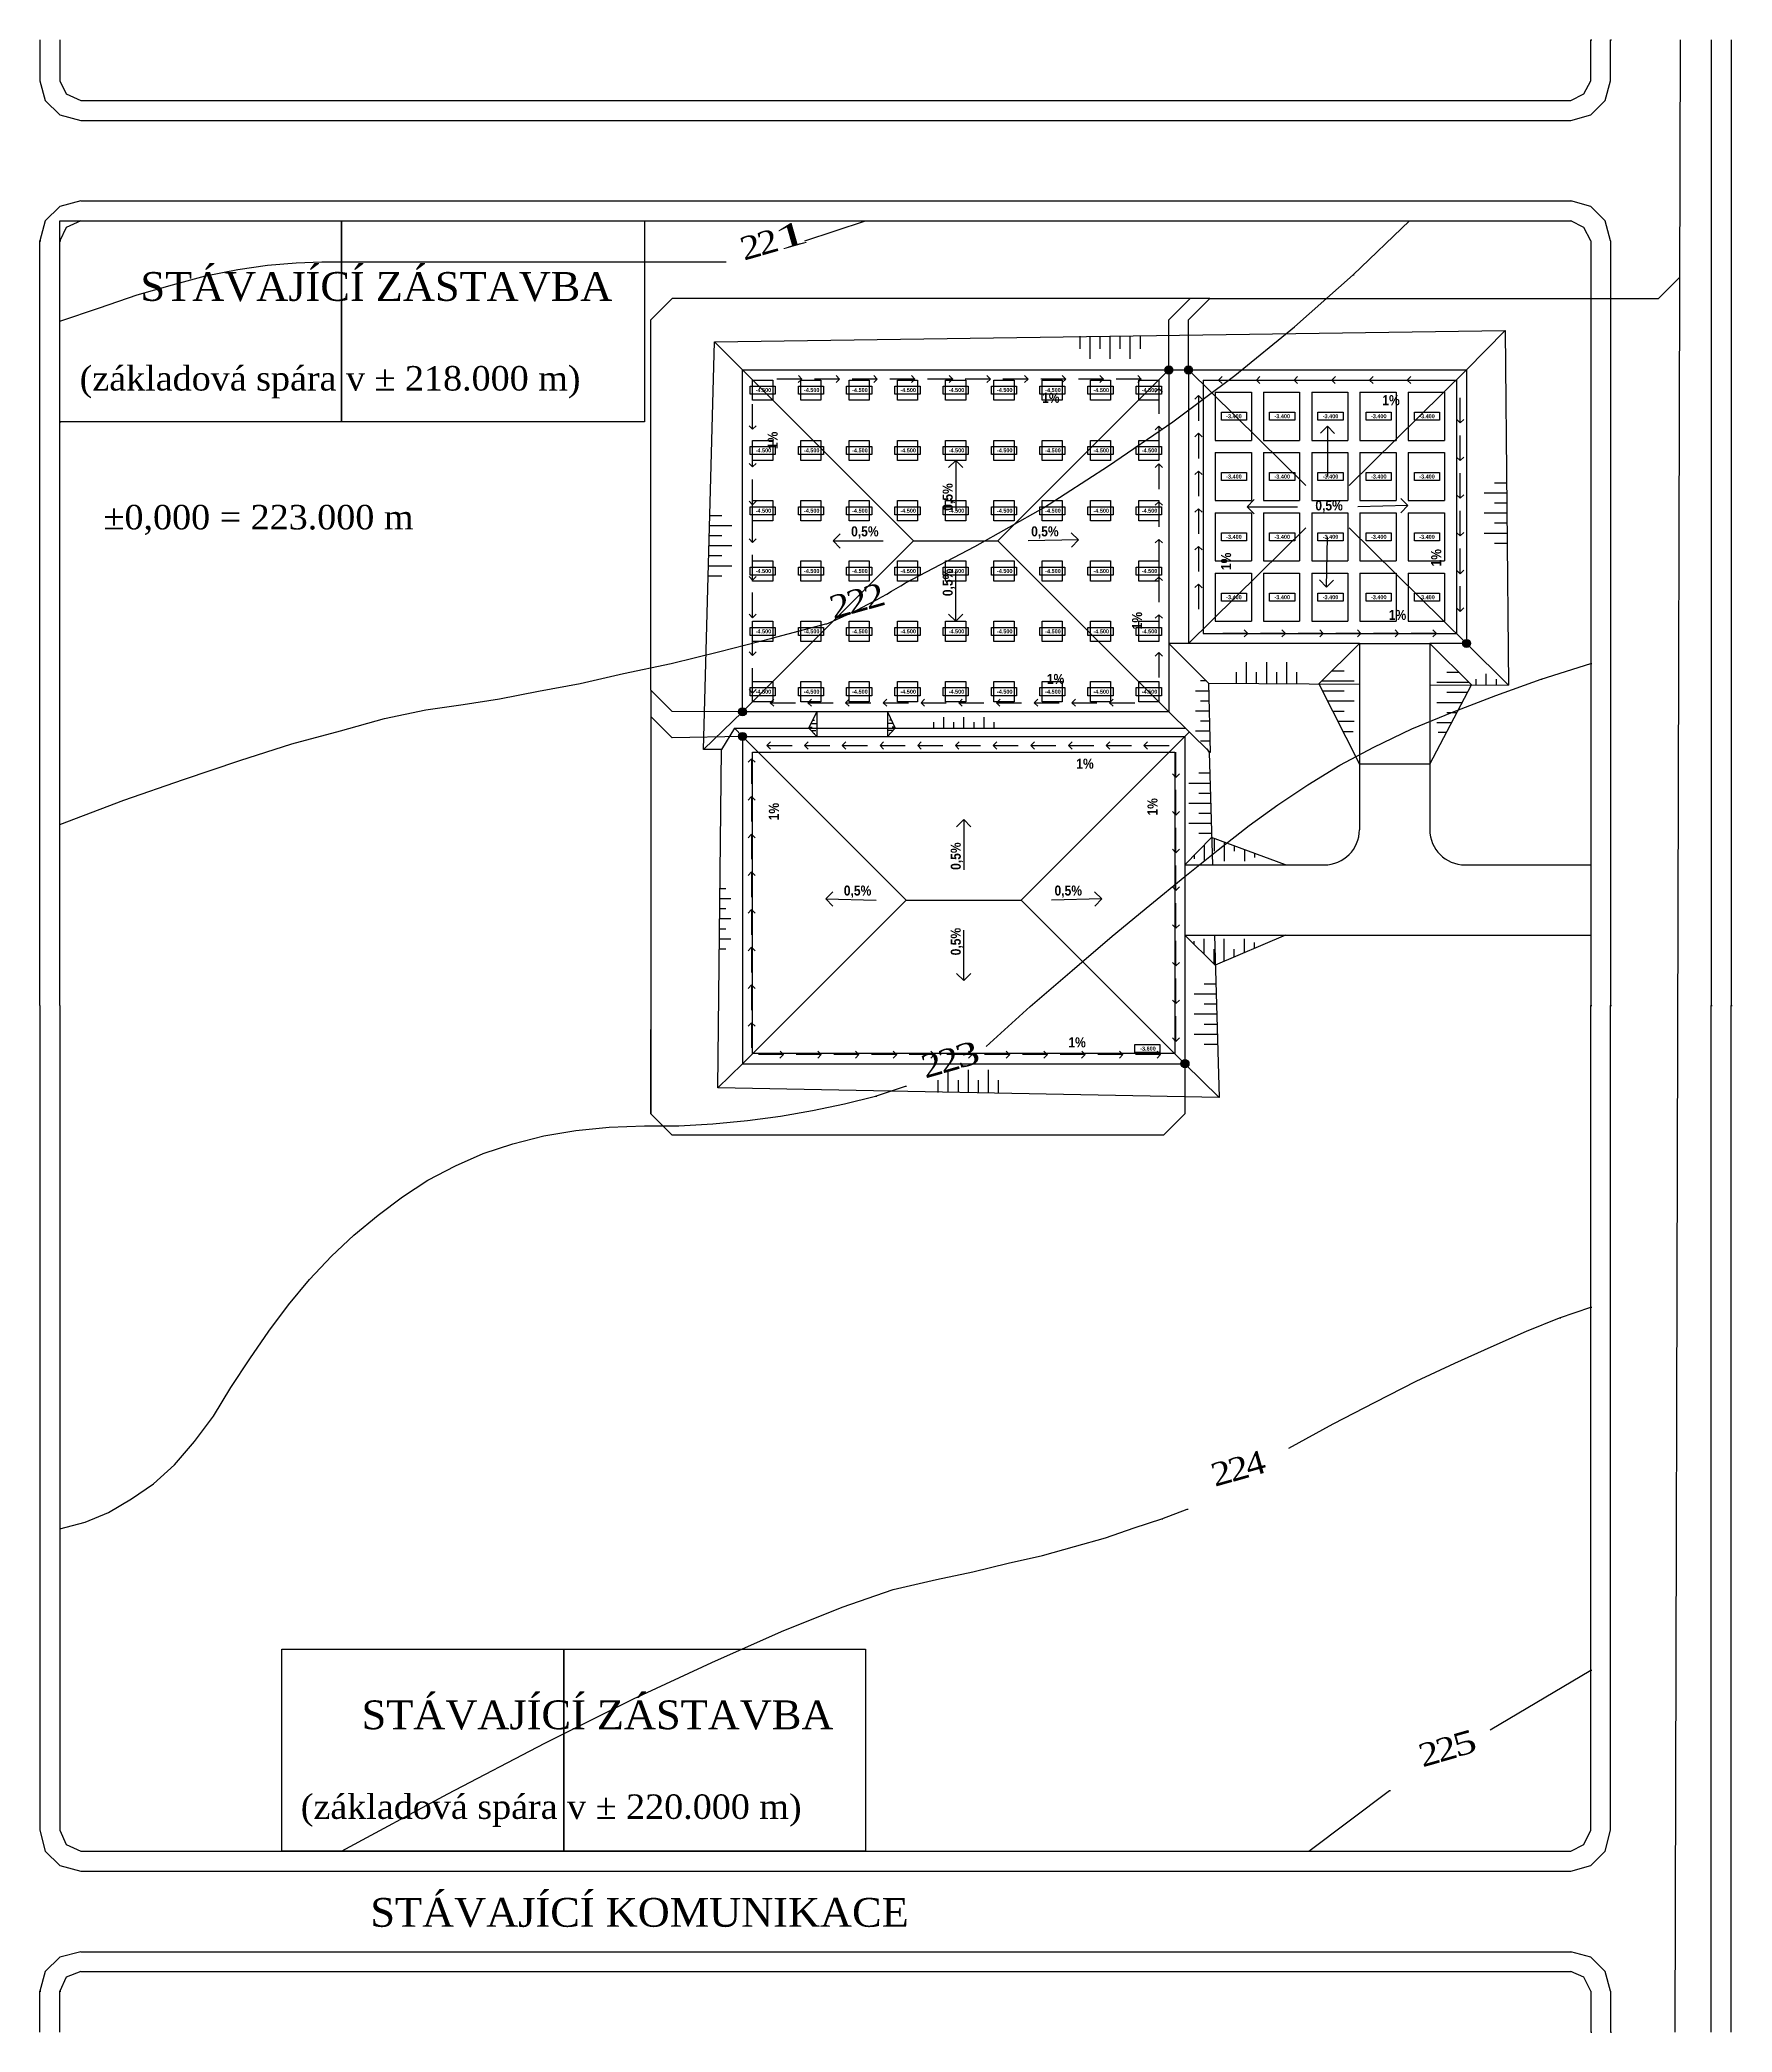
# Model space of a CAD drawing. Header units: millimetres. Extents: x -51 to 2999949, y -1641567 to 415040.
# Drawn here: x 1575784 to 1744088, y 104356 to 302519 of the extents above; entities that cross this region are included whole.
import ezdxf

# ---------------------------------------------------------------- set-up
doc = ezdxf.new("R2010")
doc.units = ezdxf.units.MM
doc.header["$LTSCALE"] = 75
doc.header["$MEASUREMENT"] = 0
doc.layers.get('0').update_dxf_attribs({"linetype": 'CONTINUOUS'})
for name, color, linetype in [('cesty', 161, 'CONTINUOUS'), ('kanalizace', 222, 'CONTINUOUS'), ('objekt A patky', 130, 'CONTINUOUS'), ('objekt A+B', 10, 'CONTINUOUS'), ('objekt B pasy', 140, 'CONTINUOUS'), ('objekt C', 30, 'CONTINUOUS'), ('objekt C deska', 150, 'CONTINUOUS'), ('potrubí', 64, 'CONTINUOUS'), ('svahování', 80, 'CONTINUOUS'), ('TEXT hlouby PPD', 255, 'CONTINUOUS'), ('TEXT VODA', 255, 'CONTINUOUS'), ('voda', 130, 'CONTINUOUS'), ('vrstevnice', 7, 'CONTINUOUS'), ('ČERPADLO', 230, 'CONTINUOUS')]:
    doc.layers.add(name, color=color, linetype=linetype)
doc.styles.add('hloubky patek a pasu', font='ariblk.ttf', dxfattribs={"width": 0.75, "height": 400})
doc.styles.add('TIMESNEWROMAN', font='times.ttf')
doc.styles.add('ŘEZ', font='ariblk.ttf', dxfattribs={"width": 0.75, "height": 1000})

# ---------------------------------------------------------------- blocks, each defined once
blk = doc.blocks.new('*U50')
at = {"layer": 'objekt A patky', "extrusion": (3.35875e-15, -3.39308e-16, -1)}
blk.add_lwpolyline([(1000, 1000), (-1000, 1000), (-1000, -1000), (1000, -1000)], close=True, dxfattribs=at)
blk = doc.blocks.new('*U51')
at = {"layer": 'objekt A patky', "color": 0, "linetype": 'ByBlock', "lineweight": -2, "transparency": 16777216}
for p in [(-38400, 30000), (-33600, 30000), (-28800, 30000), (-24000, 30000), (-19200, 30000), (-14400, 30000), (-9600, 30000), (-4800, 30000), (0, 30000), (-38400, 24000), (-33600, 24000), (-28800, 24000), (-24000, 24000), (-19200, 24000), (-14400, 24000), (-9600, 24000), (-4800, 24000), (0, 24000), (-38400, 18000), (-33600, 18000), (-28800, 18000), (-24000, 18000), (-19200, 18000), (-14400, 18000), (-9600, 18000), (-4800, 18000), (0, 18000), (-38400, 12000), (-33600, 12000), (-28800, 12000), (-24000, 12000), (-19200, 12000), (-14400, 12000), (-9600, 12000), (-4800, 12000), (0, 12000), (-38400, 6000), (-33600, 6000), (-28800, 6000), (-24000, 6000), (-19200, 6000), (-14400, 6000), (-9600, 6000), (-4800, 6000), (0, 6000), (-38400, 0), (-33600, 0), (-28800, 0), (-24000, 0), (-19200, 0), (-14400, 0), (-9600, 0), (-4800, 0), (0, 0)]:
    blk.add_blockref('*U50', p, dxfattribs=at)
blk = doc.blocks.new('*U52')
at = {"layer": 'TEXT VODA'}
for q in [(-355, 899), (1, -1250), (355, 896)]:
    blk.add_line((1, 1250), q, dxfattribs=at)
blk = doc.blocks.new('*U53')
at = {"layer": 'ČERPADLO', "color": 0, "linetype": 'ByBlock', "lineweight": -2, "transparency": 16777216}
for p in [(0, 26250), (0, 22500), (0, 18750), (0, 15000), (0, 11250), (0, 7500), (0, 3750), (0, 0)]:
    blk.add_blockref('*U52', p, dxfattribs=at)
blk = doc.blocks.new('*U54')
at = {"layer": 'TEXT VODA'}
for q in [(-355, 899), (1, -1250), (355, 896)]:
    blk.add_line((1, 1250), q, dxfattribs=at)
blk = doc.blocks.new('*U55')
at = {"layer": 'ČERPADLO', "color": 0, "linetype": 'ByBlock', "lineweight": -2, "transparency": 16777216}
for p in [(0, 26250), (0, 22500), (0, 18750), (0, 15000), (0, 11250), (0, 7500), (0, 3750), (0, 0)]:
    blk.add_blockref('*U54', p, dxfattribs=at)
blk = doc.blocks.new('*U56')
at = {"layer": 'TEXT VODA'}
for q in [(-355, 899), (1, -1250), (355, 896)]:
    blk.add_line((1, 1250), q, dxfattribs=at)
blk = doc.blocks.new('*U57')
at = {"layer": 'ČERPADLO', "color": 0, "linetype": 'ByBlock', "lineweight": -2, "transparency": 16777216}
for p in [(0, 33750), (0, 30000), (0, 26250), (0, 22500), (0, 18750), (0, 15000), (0, 11250), (0, 7500), (0, 3750), (0, 0)]:
    blk.add_blockref('*U56', p, dxfattribs=at)
blk = doc.blocks.new('*U58')
at = {"layer": 'TEXT VODA'}
for q in [(-355, 899), (1, -1250), (355, 896)]:
    blk.add_line((1, 1250), q, dxfattribs=at)
blk = doc.blocks.new('*U59')
at = {"layer": 'ČERPADLO', "color": 0, "linetype": 'ByBlock', "lineweight": -2, "transparency": 16777216}
for p in [(0, 33750), (0, 30000), (0, 26250), (0, 22500), (0, 18750), (0, 15000), (0, 11250), (0, 7500), (0, 3750), (0, 0)]:
    blk.add_blockref('*U58', p, dxfattribs=at)
blk = doc.blocks.new('*U60')
at = {"layer": 'TEXT VODA'}
for q in [(-355, 899), (1, -1250), (355, 896)]:
    blk.add_line((1, 1250), q, dxfattribs=at)
blk = doc.blocks.new('*U61')
at = {"layer": 'ČERPADLO', "color": 0, "linetype": 'ByBlock', "lineweight": -2, "transparency": 16777216}
for p in [(0, 18750), (0, 15000), (0, 11250), (0, 7500), (0, 3750), (0, 0)]:
    blk.add_blockref('*U60', p, dxfattribs=at)
blk = doc.blocks.new('*U62')
at = {"layer": 'TEXT VODA'}
for q in [(-355, 899), (1, -1250), (355, 896)]:
    blk.add_line((1, 1250), q, dxfattribs=at)
blk = doc.blocks.new('*U63')
at = {"layer": 'ČERPADLO', "color": 0, "linetype": 'ByBlock', "lineweight": -2, "transparency": 16777216}
for p in [(0, 18750), (0, 15000), (0, 11250), (0, 7500), (0, 3750), (0, 0)]:
    blk.add_blockref('*U62', p, dxfattribs=at)
blk = doc.blocks.new('*U64')
at = {"layer": 'TEXT VODA'}
for q in [(-355, 899), (1, -1250), (355, 896)]:
    blk.add_line((1, 1250), q, dxfattribs=at)
blk = doc.blocks.new('*U65')
at = {"layer": 'ČERPADLO', "color": 0, "linetype": 'ByBlock', "lineweight": -2, "transparency": 16777216}
for p in [(0, 18750), (0, 15000), (0, 11250), (0, 7500), (0, 3750), (0, 0)]:
    blk.add_blockref('*U64', p, dxfattribs=at)
blk = doc.blocks.new('*U66')
at = {"layer": 'TEXT VODA'}
for q in [(-355, 899), (1, -1250), (355, 896)]:
    blk.add_line((1, 1250), q, dxfattribs=at)
blk = doc.blocks.new('*U67')
at = {"layer": 'ČERPADLO', "color": 0, "linetype": 'ByBlock', "lineweight": -2, "transparency": 16777216}
for p in [(0, 18750), (0, 15000), (0, 11250), (0, 7500), (0, 3750), (0, 0)]:
    blk.add_blockref('*U66', p, dxfattribs=at)
blk = doc.blocks.new('*U68')
at = {"layer": 'TEXT VODA'}
for q in [(-355, 899), (1, -1250), (355, 896)]:
    blk.add_line((1, 1250), q, dxfattribs=at)
blk = doc.blocks.new('*U69')
at = {"layer": 'ČERPADLO', "color": 0, "linetype": 'ByBlock', "lineweight": -2, "transparency": 16777216}
for p in [(0, 37500), (0, 33750), (0, 30000), (0, 26250), (0, 22500), (0, 18750), (0, 15000), (0, 11250), (0, 7500), (0, 3750), (0, 0)]:
    blk.add_blockref('*U68', p, dxfattribs=at)
blk = doc.blocks.new('*U70')
at = {"layer": 'TEXT VODA'}
for q in [(-355, 899), (1, -1250), (355, 896)]:
    blk.add_line((1, 1250), q, dxfattribs=at)
blk = doc.blocks.new('*U71')
at = {"layer": 'ČERPADLO', "color": 0, "linetype": 'ByBlock', "lineweight": -2, "transparency": 16777216}
for p in [(0, 37500), (0, 33750), (0, 30000), (0, 26250), (0, 22500), (0, 18750), (0, 15000), (0, 11250), (0, 7500), (0, 3750), (0, 0)]:
    blk.add_blockref('*U70', p, dxfattribs=at)
blk = doc.blocks.new('*U72')
at = {"layer": 'TEXT VODA'}
for q in [(-355, 899), (1, -1250), (355, 896)]:
    blk.add_line((1, 1250), q, dxfattribs=at)
blk = doc.blocks.new('*U73')
at = {"layer": 'ČERPADLO', "color": 0, "linetype": 'ByBlock', "lineweight": -2, "transparency": 16777216}
for p in [(0, 26250), (0, 22500), (0, 18750), (0, 15000), (0, 11250), (0, 7500), (0, 3750), (0, 0)]:
    blk.add_blockref('*U72', p, dxfattribs=at)
blk = doc.blocks.new('*U74')
at = {"layer": 'TEXT VODA'}
for q in [(-355, 899), (1, -1250), (355, 896)]:
    blk.add_line((1, 1250), q, dxfattribs=at)
blk = doc.blocks.new('*U75')
at = {"layer": 'ČERPADLO', "color": 0, "linetype": 'ByBlock', "lineweight": -2, "transparency": 16777216}
for p in [(0, 26250), (0, 22500), (0, 18750), (0, 15000), (0, 11250), (0, 7500), (0, 3750), (0, 0)]:
    blk.add_blockref('*U74', p, dxfattribs=at)

msp = doc.modelspace()

# ---------------------------------------------------------------- hatches: boundary and pattern name
at = {"layer": 'ČERPADLO'}
h = msp.add_hatch(color=256, dxfattribs=at)
h.dxf.hatch_style = 1
h.paths.add_polyline_path([(1688469.7798, 269684.2977, 1), (1687669.7798, 269684.2977, 1)])
h = msp.add_hatch(color=256, dxfattribs=at)
h.dxf.hatch_style = 1
h.paths.add_polyline_path([(1690419.7798, 269684.2977, 1), (1689619.7798, 269684.2977, 1)])
h = msp.add_hatch(color=256, dxfattribs=at)
h.dxf.hatch_style = 1
h.paths.add_polyline_path([(1718069.7798, 242484.2977, 1), (1717269.7798, 242484.2977, 1)])
h = msp.add_hatch(color=256, dxfattribs=at)
h.dxf.hatch_style = 1
h.paths.add_polyline_path([(1646069.7798, 235684.2977, 1), (1645269.7798, 235684.2977, 1)])
h = msp.add_hatch(color=256, dxfattribs=at)
h.dxf.hatch_style = 1
h.paths.add_polyline_path([(1646069.7798, 233234.2977, 1), (1645269.7798, 233234.2977, 1)])
h = msp.add_hatch(color=256, dxfattribs=at)
h.dxf.hatch_style = 1
h.paths.add_polyline_path([(1690069.7798, 200684.2977, 1), (1689269.7798, 200684.2977, 1)])

# ---------------------------------------------------------------- linework, layer by layer
for p, q in [((1579847.5854, 286496.2561), (1728142.3038, 286496.2561)), ((1579847.5854, 284515.909), (1728142.3038, 284515.909)), ((1579847.5854, 112354.1279), (1728142.3038, 112354.1279)), ((1579847.5854, 110399.4985), (1728142.3038, 110399.4985))]:
    msp.add_line(p, q)
for points in [[(1575784.0135, 302519.0837), (1575784.0135, 298455.5184), (1576324.1064, 296475.1713), (1577764.3607, 295060.6413), (1579847.5854, 294494.8241), (1728039.4327, 294494.8241), (1730019.7798, 295060.6413), (1731460.0406, 296475.1713), (1732000.127, 298455.5184), (1732000.127, 302519.0837), (1732103.0111, 302519.0837)], [(1577764.3607, 302519.0837), (1577764.3607, 298455.5184), (1578407.3312, 297143.8596), (1579847.5854, 296475.1713), (1728039.4327, 296475.1713), (1729351.0915, 297143.8596), (1730019.7798, 298455.5184), (1730019.7798, 302519.0837), (1730122.664, 302519.0837)], [(1742004.7468, 302519.0837), (1742004.7468, 206459.2977), (1742107.6179, 206459.2977)], [(1743985.0939, 302519.0837), (1743985.0939, 206459.2977), (1744087.9781, 206459.2977)], [(1579847.5854, 286496.2561), (1577764.3607, 285956.1567), (1576324.1064, 284515.909), (1575784.0135, 282535.5619), (1575886.8846, 282535.5619)], [(1732000.127, 282535.5619), (1731460.0406, 284515.909), (1730019.7798, 285956.1567), (1728039.4327, 286496.2561), (1728142.3038, 286496.2561)], [(1579847.5854, 284515.909), (1578407.3312, 283847.2207), (1577764.3607, 282535.5619), (1577867.2383, 282535.5619)], [(1730019.7798, 282535.5619), (1729351.0915, 283847.2207), (1728039.4327, 284515.909), (1728142.3038, 284515.909)], [(1575784.0135, 206459.2977), (1575784.0135, 282535.5619), (1575886.8846, 282535.5619)], [(1577764.3607, 206459.2977), (1577764.3607, 282535.5619), (1577867.2383, 282535.5619)], [(1730019.7798, 282535.5619), (1730019.7798, 206459.2977), (1730122.664, 206459.2977)], [(1732000.127, 282535.5619), (1732000.127, 206459.2977), (1732103.0111, 206459.2977)], [(1575784.0135, 206459.2977), (1575784.0135, 124441.9724), (1576324.1064, 122358.7477), (1577764.3607, 120918.4934), (1579847.5854, 120378.4005), (1728039.4327, 120378.4005), (1730019.7798, 120918.4934), (1731460.0406, 122358.7477), (1732000.127, 124441.9724), (1732000.127, 206459.2977), (1732103.0111, 206459.2977)], [(1577764.3607, 206459.2977), (1577764.3607, 124441.9724), (1578407.3312, 123027.436), (1579847.5854, 122358.7477), (1728039.4327, 122358.7477), (1729351.0915, 123027.436), (1730019.7798, 124441.9724), (1730019.7798, 206459.2977), (1730122.664, 206459.2977)], [(1742004.7468, 104355.573), (1742004.7468, 206459.2977), (1742107.6179, 206459.2977)], [(1743985.0939, 104355.573), (1743985.0939, 206459.2977), (1744087.9781, 206459.2977)], [(1579847.5854, 112354.1279), (1577764.3607, 111814.035), (1576324.1064, 110399.4985), (1575784.0135, 108419.1448), (1575886.8846, 108419.1448)], [(1732000.127, 108419.1448), (1731460.0406, 110399.4985), (1730019.7798, 111814.035), (1728039.4327, 112354.1279), (1728142.3038, 112354.1279)], [(1579847.5854, 110399.4985), (1578407.3312, 109833.6813), (1577764.3607, 108419.1448), (1577867.2383, 108419.1448)], [(1730019.7798, 108419.1448), (1729351.0915, 109833.6813), (1728039.4327, 110399.4985), (1728142.3038, 110399.4985)], [(1575784.0135, 104355.573), (1575784.0135, 108419.1448), (1575886.8846, 108419.1448)], [(1577764.3607, 104355.573), (1577764.3607, 108419.1448), (1577867.2383, 108419.1448)], [(1730019.7798, 108419.1448), (1730019.7798, 104355.573), (1730122.664, 104355.573)], [(1732000.127, 108419.1448), (1732000.127, 104355.573), (1732103.0111, 104355.573)]]:
    msp.add_lwpolyline(points)
at = {"layer": 'cesty'}
for p, q in [((1707019.7798, 242484.2977), (1702997.2698, 238461.7876)), ((1707019.7798, 242484.2977), (1707019.7798, 223959.2977)), ((1707019.7798, 242484.2977), (1714019.7798, 242484.2977)), ((1714019.7798, 242484.2977), (1714019.7798, 223959.2977)), ((1714019.7798, 242484.2977), (1718154.5737, 238349.5038)), ((1714019.7798, 242484.2977), (1714019.7798, 230484.2977)), ((1702997.2698, 238461.7876), (1707019.7798, 230484.2977)), ((1707019.7798, 238431.9892), (1707019.7798, 226431.9892)), ((1714019.7798, 230484.2977), (1718154.5737, 238349.5038)), ((1652262.7267, 234041.3508), (1653069.7798, 235684.2977)), ((1653069.7798, 233234.2977), (1652262.7267, 234041.3508)), ((1653069.7798, 235684.2977), (1653069.7798, 233234.2977)), ((1660069.7798, 235684.2977), (1660069.7798, 233234.2977)), ((1660069.7798, 235684.2977), (1660848.9011, 234041.3508)), ((1660069.7798, 233234.2977), (1660848.9011, 234041.3508)), ((1714019.7798, 230484.2977), (1707019.7798, 230484.2977)), ((1689669.7798, 220459.2977), (1692313.0059, 223197.2844)), ((1699669.7798, 220459.2977), (1692313.0059, 223197.2844)), ((1689669.7798, 220459.2977), (1703519.7798, 220459.2977)), ((1689669.7798, 220459.2977), (1699669.7798, 220459.2977)), ((1689669.7798, 220459.2977), (1689669.7798, 213459.2977)), ((1717519.7798, 220459.2977), (1726019.7798, 220459.2977)), ((1717519.7798, 220459.2977), (1730019.7798, 220459.2977)), ((1689669.7798, 213459.2977), (1730019.7798, 213459.2977)), ((1689669.7798, 213459.2977), (1692680.984, 210475.7891)), ((1699669.7798, 213459.2977), (1692680.984, 210475.7891))]:
    msp.add_line(p, q, dxfattribs=at)
for centre, start, end in [((1703519.7798, 223959.2977), 270, 0), ((1717519.7798, 223959.2977), 180, 270)]:
    msp.add_arc(centre, 3500, start, end, dxfattribs=at)
at = {"layer": 'kanalizace'}
msp.add_line((1738436.9848, 104355.573), (1738945.229, 302519.0837), dxfattribs=at)
at = {"layer": 'objekt A+B'}
for p, q in [((1642896.208, 272494.6339), (1721498.657, 273605.3723)), ((1717669.7798, 269684.2977), (1721498.657, 273605.3723)), ((1721498.657, 273605.3723), (1721841.4152, 238322.192)), ((1641800.0449, 231938.1863), (1642896.208, 272494.6339)), ((1642896.208, 272494.6339), (1645669.7798, 269684.2977)), ((1645669.7798, 269684.2977), (1717669.7798, 269684.2977)), ((1645669.7798, 235684.2977), (1645669.7798, 269684.2977)), ((1688069.7798, 269684.2977), (1688069.7798, 242484.2977)), ((1690019.7798, 269684.2977), (1690019.7798, 242484.2977)), ((1717669.7798, 269684.2977), (1717669.7798, 242484.2977)), ((1707019.7798, 242484.2977), (1688069.7798, 242484.2977)), ((1688069.7798, 242484.2977), (1688069.7798, 235684.2977)), ((1688069.7798, 242484.2977), (1692010.904, 238543.1735)), ((1717669.7798, 242484.2977), (1714019.7798, 242484.2977)), ((1717669.7798, 242484.2977), (1721831.8143, 238322.2632)), ((1692010.904, 238543.1735), (1692185.7949, 231646.8748)), ((1692010.904, 238543.1735), (1707019.7798, 238431.9892)), ((1714019.7798, 238380.1339), (1721841.4152, 238322.192)), ((1645669.7798, 235684.2977), (1641800.0449, 231938.1863)), ((1688069.7798, 235684.2977), (1645669.7798, 235684.2977)), ((1688069.7798, 235684.2977), (1692185.7949, 231646.8748)), ((1643562.1238, 231927.9986), (1641800.0449, 231938.1863)), ((1692185.7949, 231646.8748), (1692068.576, 231647.5525))]:
    msp.add_line(p, q, dxfattribs=at)
at = {"layer": 'objekt B pasy', "extrusion": (3.35875e-15, -3.39308e-16, -1)}
for p, q in [((1691469.7798, 268684.2977), (1691469.7798, 243484.2977)), ((1691469.7798, 268684.2977), (1716669.7798, 268684.2977)), ((1716669.7798, 268684.2977), (1716669.7798, 243484.2977)), ((1692669.7798, 267484.2977), (1696269.7798, 267484.2977)), ((1692669.7798, 267484.2977), (1692669.7798, 262684.2977)), ((1696269.7798, 267484.2977), (1696269.7798, 262684.2977)), ((1697469.7798, 267484.2977), (1701069.7798, 267484.2977)), ((1697469.7798, 267484.2977), (1697469.7798, 262684.2977)), ((1701069.7798, 267484.2977), (1701069.7798, 262684.2977)), ((1702269.7798, 267484.2977), (1705869.7798, 267484.2977)), ((1702269.7798, 267484.2977), (1702269.7798, 262684.2977)), ((1705869.7798, 267484.2977), (1705869.7798, 262684.2977)), ((1707069.7798, 267484.2977), (1710669.7798, 267484.2977)), ((1707069.7798, 267484.2977), (1707069.7798, 262684.2977)), ((1710669.7798, 267484.2977), (1710669.7798, 262684.2977)), ((1711869.7798, 267484.2977), (1715469.7798, 267484.2977)), ((1711869.7798, 267484.2977), (1711869.7798, 262684.2977)), ((1715469.7798, 267484.2977), (1715469.7798, 262684.2977)), ((1692669.7798, 262684.2977), (1696269.7798, 262684.2977)), ((1697469.7798, 262684.2977), (1701069.7798, 262684.2977)), ((1702269.7798, 262684.2977), (1705869.7798, 262684.2977)), ((1707069.7798, 262684.2977), (1710669.7798, 262684.2977)), ((1711869.7798, 262684.2977), (1715469.7798, 262684.2977)), ((1692669.7798, 261484.2977), (1696269.7798, 261484.2977)), ((1692669.7798, 261484.2977), (1692669.7798, 256684.2977)), ((1696269.7798, 261484.2977), (1696269.7798, 256684.2977)), ((1697469.7798, 261484.2977), (1701069.7798, 261484.2977)), ((1697469.7798, 261484.2977), (1697469.7798, 256684.2977)), ((1701069.7798, 261484.2977), (1701069.7798, 256684.2977)), ((1702269.7798, 261484.2977), (1705869.7798, 261484.2977)), ((1702269.7798, 261484.2977), (1702269.7798, 256684.2977)), ((1705869.7798, 261484.2977), (1705869.7798, 256684.2977)), ((1707069.7798, 261484.2977), (1710669.7798, 261484.2977)), ((1707069.7798, 261484.2977), (1707069.7798, 256684.2977)), ((1710669.7798, 261484.2977), (1710669.7798, 256684.2977)), ((1711869.7798, 261484.2977), (1715469.7798, 261484.2977)), ((1711869.7798, 261484.2977), (1711869.7798, 256684.2977)), ((1715469.7798, 261484.2977), (1715469.7798, 256684.2977)), ((1692669.7798, 256684.2977), (1696269.7798, 256684.2977)), ((1697469.7798, 256684.2977), (1701069.7798, 256684.2977)), ((1702269.7798, 256684.2977), (1705869.7798, 256684.2977)), ((1707069.7798, 256684.2977), (1710669.7798, 256684.2977)), ((1711869.7798, 256684.2977), (1715469.7798, 256684.2977)), ((1692669.7798, 255484.2977), (1696269.7798, 255484.2977)), ((1692669.7798, 255484.2977), (1692669.7798, 250684.2977)), ((1696269.7798, 255484.2977), (1696269.7798, 250684.2977)), ((1697469.7798, 255484.2977), (1701069.7798, 255484.2977)), ((1697469.7798, 255484.2977), (1697469.7798, 250684.2977)), ((1701069.7798, 255484.2977), (1701069.7798, 250684.2977)), ((1702269.7798, 255484.2977), (1705869.7798, 255484.2977)), ((1702269.7798, 255484.2977), (1702269.7798, 250684.2977)), ((1705869.7798, 255484.2977), (1705869.7798, 250684.2977)), ((1707069.7798, 255484.2977), (1710669.7798, 255484.2977)), ((1707069.7798, 255484.2977), (1707069.7798, 250684.2977)), ((1710669.7798, 255484.2977), (1710669.7798, 250684.2977)), ((1711869.7798, 255484.2977), (1715469.7798, 255484.2977)), ((1711869.7798, 255484.2977), (1711869.7798, 250684.2977)), ((1715469.7798, 255484.2977), (1715469.7798, 250684.2977)), ((1692669.7798, 250684.2977), (1696269.7798, 250684.2977)), ((1697469.7798, 250684.2977), (1701069.7798, 250684.2977)), ((1702269.7798, 250684.2977), (1705869.7798, 250684.2977)), ((1707069.7798, 250684.2977), (1710669.7798, 250684.2977)), ((1711869.7798, 250684.2977), (1715469.7798, 250684.2977)), ((1692669.7798, 249484.2977), (1696269.7798, 249484.2977)), ((1692669.7798, 249484.2977), (1692669.7798, 244684.2977)), ((1696269.7798, 249484.2977), (1696269.7798, 244684.2977)), ((1697469.7798, 249484.2977), (1701069.7798, 249484.2977)), ((1697469.7798, 249484.2977), (1697469.7798, 244684.2977)), ((1701069.7798, 249484.2977), (1701069.7798, 244684.2977)), ((1702269.7798, 249484.2977), (1705869.7798, 249484.2977)), ((1702269.7798, 249484.2977), (1702269.7798, 244684.2977)), ((1705869.7798, 249484.2977), (1705869.7798, 244684.2977)), ((1707069.7798, 249484.2977), (1710669.7798, 249484.2977)), ((1707069.7798, 249484.2977), (1707069.7798, 244684.2977)), ((1710669.7798, 249484.2977), (1710669.7798, 244684.2977)), ((1711869.7798, 249484.2977), (1715469.7798, 249484.2977)), ((1711869.7798, 249484.2977), (1711869.7798, 244684.2977)), ((1715469.7798, 249484.2977), (1715469.7798, 244684.2977)), ((1692669.7798, 244684.2977), (1696269.7798, 244684.2977)), ((1697469.7798, 244684.2977), (1701069.7798, 244684.2977)), ((1702269.7798, 244684.2977), (1705869.7798, 244684.2977)), ((1707069.7798, 244684.2977), (1710669.7798, 244684.2977)), ((1711869.7798, 244684.2977), (1715469.7798, 244684.2977)), ((1691469.7798, 243484.2977), (1716669.7798, 243484.2977))]:
    msp.add_line(p, q, dxfattribs=at)
at = {"layer": 'objekt C'}
for p, q in [((1644862.7267, 234041.3508), (1643562.1238, 231927.9986)), ((1645669.7798, 233234.2977), (1644862.7267, 234041.3508)), ((1644862.7267, 234041.3508), (1689744.7083, 234041.3508)), ((1643206.4049, 198294.1441), (1643562.1238, 231927.9986)), ((1645669.7798, 233234.2977), (1645669.7798, 200684.2977)), ((1645669.7798, 233234.2977), (1689669.7798, 233234.2977)), ((1689669.7798, 233234.2977), (1690106.3972, 233686.568)), ((1689669.7798, 233234.2977), (1689669.7798, 220459.2977)), ((1691838.6105, 231987.4301), (1692068.576, 231647.5525)), ((1692068.576, 231647.5525), (1692392.2041, 220459.2977)), ((1689669.7798, 213459.2977), (1689669.7798, 200684.2977)), ((1692594.6839, 213459.2977), (1693061.4127, 197323.8594)), ((1645669.7798, 200684.2977), (1643206.4049, 198294.1441)), ((1645669.7798, 200684.2977), (1689669.7798, 200684.2977)), ((1689669.7798, 200684.2977), (1693061.4127, 197323.8594)), ((1693061.4127, 197323.8594), (1643206.4049, 198294.1441))]:
    msp.add_line(p, q, dxfattribs=at)
at = {"layer": 'objekt C deska', "extrusion": (1.93959e-16, -3.39308e-16, -1)}
for p, q in [((1646669.7798, 231684.2977), (1688669.7798, 231684.2977)), ((1646669.7798, 201684.2977), (1646669.7798, 231684.2977)), ((1688669.7798, 231684.2977), (1688669.7798, 201684.2977)), ((1688669.7798, 201684.2977), (1646669.7798, 201684.2977))]:
    msp.add_line(p, q, dxfattribs=at)
at = {"layer": 'potrubí'}
for p, q in [((1736757.9595, 276805.618), (1738879.2798, 278926.9384)), ((1636548.4734, 274684.2977), (1638669.7938, 276805.618)), ((1692141.1002, 276805.618), (1638669.7938, 276805.618)), ((1688069.7798, 274684.2977), (1690191.1002, 276805.618)), ((1690019.7798, 274684.2977), (1692141.1002, 276805.618)), ((1692141.1002, 276805.618), (1736757.9595, 276805.618)), ((1636548.4734, 237819.5811), (1636548.4734, 274684.2977)), ((1688069.7798, 269684.2977), (1688069.7798, 274684.2977)), ((1690019.7798, 269684.2977), (1690019.7798, 274684.2977)), ((1638669.7938, 235698.2607), (1636548.4734, 237819.5811)), ((1636548.4734, 237819.5811), (1636548.4734, 195684.3703)), ((1638670.9316, 233107.3194), (1636549.6113, 235228.6398)), ((1645669.7798, 235684.2977), (1638669.7938, 235698.2607)), ((1645669.7798, 233234.2977), (1638670.9316, 233107.3194)), ((1636548.4734, 195684.3703), (1636548.4734, 204100.0772)), ((1689669.7798, 200684.2977), (1689642.8343, 195684.3703)), ((1638669.7938, 193563.0499), (1636548.4734, 195684.3703)), ((1689642.8343, 195684.3703), (1687521.5139, 193563.0499)), ((1687521.5139, 193563.0499), (1638669.7938, 193563.0499))]:
    msp.add_line(p, q, dxfattribs=at)
at = {"layer": 'svahování'}
for p, q in [((1679197.4325, 273050.0031), (1679197.4325, 271800.0031)), ((1680197.4325, 273050.0031), (1680197.4325, 270800.0031)), ((1681197.4325, 273050.0031), (1681197.4325, 271800.0031)), ((1682197.4325, 273050.0031), (1682197.4325, 270800.0031)), ((1683197.4325, 273064.1342), (1683197.4325, 271800.0031)), ((1684197.4325, 273078.2653), (1684197.4325, 270800.0031)), ((1685197.4325, 273092.3964), (1685197.4325, 271800.0031)), ((1721646.0646, 258431.3806), (1720439.3679, 258431.3806)), ((1721655.7791, 257431.3806), (1719439.3679, 257431.3806)), ((1721665.4936, 256431.3806), (1720439.3679, 256431.3806)), ((1642402.1826, 254216.4101), (1644598.1265, 254216.4101)), ((1642429.2107, 255216.4101), (1643598.1265, 255216.4101)), ((1721675.2081, 255431.3806), (1719439.3679, 255431.3806)), ((1721689.3679, 254431.3806), (1720439.3679, 254431.3806)), ((1642348.1265, 252216.4101), (1644598.1265, 252216.4101)), ((1642375.1545, 253216.4101), (1643598.1265, 253216.4101)), ((1721689.3679, 253431.3806), (1719439.3679, 253431.3806)), ((1721689.3679, 252431.3806), (1720439.3679, 252431.3806)), ((1642294.0703, 250216.4101), (1644598.1265, 250216.4101)), ((1642348.1265, 251216.4101), (1643598.1265, 251216.4101)), ((1642267.0422, 249216.4101), (1643598.1265, 249216.4101)), ((1695794.6452, 238515.1439), (1695794.6452, 240632.4464)), ((1697794.6452, 238500.3281), (1697794.6452, 240632.4464)), ((1699794.6452, 238485.5123), (1699794.6452, 240632.4464)), ((1691801.9215, 238752.156), (1691225.2647, 238752.156)), ((1694794.6452, 238522.5518), (1694794.6452, 239632.4464)), ((1696794.6452, 238507.736), (1696794.6452, 239632.4464)), ((1698794.6452, 238492.9202), (1698794.6452, 239632.4464)), ((1700794.6452, 238478.1044), (1700794.6452, 239632.4464)), ((1703295.0067, 238759.5245), (1706490.6182, 238759.5245)), ((1704295.0067, 239759.5245), (1705490.6182, 239759.5245)), ((1717912.8801, 238591.1974), (1714704.024, 238591.1974)), ((1716912.8801, 239591.1974), (1715704.024, 239591.1974)), ((1718640.6933, 238345.9027), (1718640.6933, 238945.1886)), ((1719640.6933, 238338.4948), (1719640.6933, 239445.1886)), ((1720640.6933, 238331.0869), (1720640.6933, 238945.1886)), ((1692030.9643, 237752.156), (1690725.2647, 237752.156)), ((1692056.3244, 236752.156), (1691225.2647, 236752.156)), ((1703351.3736, 237759.5245), (1705490.6182, 237759.5245)), ((1703855.6062, 236759.5245), (1706490.6182, 236759.5245)), ((1717230.2197, 236591.1974), (1714704.024, 236591.1974)), ((1717755.9267, 237591.1974), (1715704.024, 237591.1974)), ((1652325.8146, 234169.781), (1652577.1723, 234169.781)), ((1652494.2318, 234512.6339), (1652974.3306, 234512.6339)), ((1652666.2533, 234862.8242), (1652840.027, 234862.8242)), ((1660069.7798, 235684.2977), (1653069.7798, 235684.2977)), ((1660625.4084, 234512.6339), (1660165.2291, 234512.6339)), ((1660459.3405, 234862.8242), (1660299.5327, 234862.8242)), ((1660787.9967, 234169.781), (1660562.3874, 234169.781)), ((1664692.883, 234037.8604), (1664692.883, 234662.8604)), ((1665692.883, 234037.8604), (1665692.883, 235162.8604)), ((1666692.883, 234037.8604), (1666692.883, 234662.8604)), ((1667692.883, 234037.8604), (1667692.883, 235162.8604)), ((1668692.883, 234037.8604), (1668692.883, 234662.8604)), ((1669692.883, 234037.8604), (1669692.883, 235162.8604)), ((1670692.883, 234037.8604), (1670692.883, 234662.8604)), ((1692081.6845, 235752.156), (1690725.2647, 235752.156)), ((1692107.0447, 234752.156), (1691225.2647, 234752.156)), ((1704359.8387, 235759.5245), (1705490.6182, 235759.5245)), ((1704864.0713, 234759.5245), (1706490.6182, 234759.5245)), ((1716178.8057, 234591.1974), (1714704.024, 234591.1974)), ((1716704.5127, 235591.1974), (1715704.024, 235591.1974)), ((1652483.8852, 233820.1923), (1652961.921, 233820.1923)), ((1652781.0239, 233523.0536), (1652857.9501, 233523.0536)), ((1660635.3969, 233820.1923), (1660177.6387, 233820.1923)), ((1660348.542, 233523.0536), (1660281.6096, 233523.0536)), ((1692132.4048, 233752.156), (1690725.2647, 233752.156)), ((1692157.7649, 232752.156), (1691225.2647, 232752.156)), ((1706388.8586, 233703.1099), (1705396.7499, 233703.1099)), ((1715662.8272, 233609.7029), (1714841.1398, 233609.7029)), ((1692157.7446, 228564.8759), (1690038.812, 228564.8759)), ((1692128.8189, 229564.8759), (1691038.812, 229564.8759)), ((1692215.596, 226564.8759), (1690038.812, 226564.8759)), ((1692186.6703, 227564.8759), (1691038.812, 227564.8759)), ((1692273.4474, 224564.8759), (1690038.812, 224564.8759)), ((1692244.5217, 225564.8759), (1691038.812, 225564.8759)), ((1692288.812, 223564.8759), (1691038.812, 223564.8759)), ((1691574.9784, 222432.7983), (1691574.9784, 220828.5771)), ((1692574.9784, 223099.7855), (1692574.9784, 221828.5771)), ((1693574.9784, 222727.6133), (1693574.9784, 220828.5771)), ((1694574.9784, 222355.4411), (1694574.9784, 221828.5771)), ((1695574.9784, 221983.2689), (1695574.9784, 220828.5771)), ((1690574.9784, 221396.9479), (1690574.9784, 221064.2081)), ((1696574.9784, 221611.0967), (1696574.9784, 221182.3805)), ((1643415.993, 218111.0713), (1644009.2644, 218111.0713)), ((1643384.2644, 217111.0713), (1644509.2644, 217111.0713)), ((1643384.2644, 216111.0713), (1644009.2644, 216111.0713)), ((1643384.2644, 215111.0713), (1644509.2644, 215111.0713)), ((1643384.2644, 214111.0713), (1644009.2644, 214111.0713)), ((1643384.2644, 213111.0713), (1644509.2644, 213111.0713)), ((1643384.2644, 212111.0713), (1644009.2644, 212111.0713)), ((1690574.9784, 212562.4247), (1690574.9784, 212854.3872)), ((1691574.9784, 211571.6223), (1691574.9784, 213090.0182)), ((1692574.9784, 210580.8198), (1692574.9784, 212090.0182)), ((1693574.9784, 210857.4342), (1693574.9784, 213090.0182)), ((1694574.9784, 211284.333), (1694574.9784, 212090.0182)), ((1695574.9784, 211711.2318), (1695574.9784, 213090.0182)), ((1696574.9784, 212138.1306), (1696574.9784, 212736.2149)), ((1692735.3264, 208597.0995), (1691591.5468, 208597.0995)), ((1692764.2521, 207597.0995), (1690591.5468, 207597.0995)), ((1692793.1778, 206597.0995), (1691591.5468, 206597.0995)), ((1692841.5468, 205597.0995), (1690591.5468, 205597.0995)), ((1692841.5468, 204597.0995), (1691591.5468, 204597.0995)), ((1692841.5468, 203597.0995), (1690591.5468, 203597.0995)), ((1692841.5468, 202597.0995), (1691591.5468, 202597.0995)), ((1665133.9088, 197809.0017), (1665133.9088, 199059.0017)), ((1666133.9088, 197809.0017), (1666133.9088, 200059.0017)), ((1667133.9088, 197809.0017), (1667133.9088, 199059.0017)), ((1668133.9088, 197809.0017), (1668133.9088, 200059.0017)), ((1669133.9088, 197809.0017), (1669133.9088, 199059.0017)), ((1670133.9088, 197809.0017), (1670133.9088, 200059.0017)), ((1671133.9088, 197809.0017), (1671133.9088, 199059.0017))]:
    msp.add_line(p, q, dxfattribs=at)
at = {"layer": 'TEXT hlouby PPD'}
msp.add_line((1692466.997, 267522.3035), (1692466.997, 267522.3035), dxfattribs=at)
msp.add_line((1692466.997, 267522.3035), (1692466.997, 267522.3035), dxfattribs=at)
for points in [[(1646419.7798, 268084.2977), (1648919.7798, 268084.2977), (1648919.7798, 267284.2977), (1646419.7798, 267284.2977)], [(1651219.7798, 268084.2977), (1653719.7798, 268084.2977), (1653719.7798, 267284.2977), (1651219.7798, 267284.2977)], [(1656019.7798, 268084.2977), (1658519.7798, 268084.2977), (1658519.7798, 267284.2977), (1656019.7798, 267284.2977)], [(1660819.7798, 268084.2977), (1663319.7798, 268084.2977), (1663319.7798, 267284.2977), (1660819.7798, 267284.2977)], [(1665619.7798, 268084.2977), (1668119.7798, 268084.2977), (1668119.7798, 267284.2977), (1665619.7798, 267284.2977)], [(1670419.7798, 268084.2977), (1672919.7798, 268084.2977), (1672919.7798, 267284.2977), (1670419.7798, 267284.2977)], [(1675219.7798, 268084.2977), (1677719.7798, 268084.2977), (1677719.7798, 267284.2977), (1675219.7798, 267284.2977)], [(1680019.7798, 268084.2977), (1682519.7798, 268084.2977), (1682519.7798, 267284.2977), (1680019.7798, 267284.2977)], [(1680019.7798, 268084.2977), (1682519.7798, 268084.2977), (1682519.7798, 267284.2977), (1680019.7798, 267284.2977)], [(1684819.7798, 268084.2977), (1687319.7798, 268084.2977), (1687319.7798, 267284.2977), (1684819.7798, 267284.2977)], [(1646419.7798, 262084.2977), (1648919.7798, 262084.2977), (1648919.7798, 261284.2977), (1646419.7798, 261284.2977)], [(1651219.7798, 262084.2977), (1653719.7798, 262084.2977), (1653719.7798, 261284.2977), (1651219.7798, 261284.2977)], [(1656019.7798, 262084.2977), (1658519.7798, 262084.2977), (1658519.7798, 261284.2977), (1656019.7798, 261284.2977)], [(1660819.7798, 262084.2977), (1663319.7798, 262084.2977), (1663319.7798, 261284.2977), (1660819.7798, 261284.2977)], [(1665619.7798, 262084.2977), (1668119.7798, 262084.2977), (1668119.7798, 261284.2977), (1665619.7798, 261284.2977)], [(1670419.7798, 262084.2977), (1672919.7798, 262084.2977), (1672919.7798, 261284.2977), (1670419.7798, 261284.2977)], [(1675219.7798, 262084.2977), (1677719.7798, 262084.2977), (1677719.7798, 261284.2977), (1675219.7798, 261284.2977)], [(1680019.7798, 262084.2977), (1682519.7798, 262084.2977), (1682519.7798, 261284.2977), (1680019.7798, 261284.2977)], [(1684819.7798, 262084.2977), (1687319.7798, 262084.2977), (1687319.7798, 261284.2977), (1684819.7798, 261284.2977)], [(1712488.7608, 259484.2977), (1714988.7608, 259484.2977), (1714988.7608, 258684.2977), (1712488.7608, 258684.2977)], [(1646419.7798, 256084.2977), (1648919.7798, 256084.2977), (1648919.7798, 255284.2977), (1646419.7798, 255284.2977)], [(1651219.7798, 256084.2977), (1653719.7798, 256084.2977), (1653719.7798, 255284.2977), (1651219.7798, 255284.2977)], [(1656019.7798, 256084.2977), (1658519.7798, 256084.2977), (1658519.7798, 255284.2977), (1656019.7798, 255284.2977)], [(1660819.7798, 256084.2977), (1663319.7798, 256084.2977), (1663319.7798, 255284.2977), (1660819.7798, 255284.2977)], [(1665619.7798, 256084.2977), (1668119.7798, 256084.2977), (1668119.7798, 255284.2977), (1665619.7798, 255284.2977)], [(1670419.7798, 256084.2977), (1672919.7798, 256084.2977), (1672919.7798, 255284.2977), (1670419.7798, 255284.2977)], [(1675219.7798, 256084.2977), (1677719.7798, 256084.2977), (1677719.7798, 255284.2977), (1675219.7798, 255284.2977)], [(1680019.7798, 256084.2977), (1682519.7798, 256084.2977), (1682519.7798, 255284.2977), (1680019.7798, 255284.2977)], [(1684819.7798, 256084.2977), (1687319.7798, 256084.2977), (1687319.7798, 255284.2977), (1684819.7798, 255284.2977)], [(1712488.7608, 253484.2977), (1714988.7608, 253484.2977), (1714988.7608, 252684.2977), (1712488.7608, 252684.2977)], [(1646419.7798, 250084.2977), (1648919.7798, 250084.2977), (1648919.7798, 249284.2977), (1646419.7798, 249284.2977)], [(1651219.7798, 250084.2977), (1653719.7798, 250084.2977), (1653719.7798, 249284.2977), (1651219.7798, 249284.2977)], [(1656019.7798, 250084.2977), (1658519.7798, 250084.2977), (1658519.7798, 249284.2977), (1656019.7798, 249284.2977)], [(1660819.7798, 250084.2977), (1663319.7798, 250084.2977), (1663319.7798, 249284.2977), (1660819.7798, 249284.2977)], [(1665619.7798, 250084.2977), (1668119.7798, 250084.2977), (1668119.7798, 249284.2977), (1665619.7798, 249284.2977)], [(1670419.7798, 250084.2977), (1672919.7798, 250084.2977), (1672919.7798, 249284.2977), (1670419.7798, 249284.2977)], [(1675219.7798, 250084.2977), (1677719.7798, 250084.2977), (1677719.7798, 249284.2977), (1675219.7798, 249284.2977)], [(1680019.7798, 250084.2977), (1682519.7798, 250084.2977), (1682519.7798, 249284.2977), (1680019.7798, 249284.2977)], [(1684819.7798, 250084.2977), (1687319.7798, 250084.2977), (1687319.7798, 249284.2977), (1684819.7798, 249284.2977)], [(1712488.7608, 247484.2977), (1714988.7608, 247484.2977), (1714988.7608, 246684.2977), (1712488.7608, 246684.2977)], [(1646419.7798, 244084.2977), (1648919.7798, 244084.2977), (1648919.7798, 243284.2977), (1646419.7798, 243284.2977)], [(1651219.7798, 244084.2977), (1653719.7798, 244084.2977), (1653719.7798, 243284.2977), (1651219.7798, 243284.2977)], [(1656019.7798, 244084.2977), (1658519.7798, 244084.2977), (1658519.7798, 243284.2977), (1656019.7798, 243284.2977)], [(1660819.7798, 244084.2977), (1663319.7798, 244084.2977), (1663319.7798, 243284.2977), (1660819.7798, 243284.2977)], [(1665619.7798, 244084.2977), (1668119.7798, 244084.2977), (1668119.7798, 243284.2977), (1665619.7798, 243284.2977)], [(1670419.7798, 244084.2977), (1672919.7798, 244084.2977), (1672919.7798, 243284.2977), (1670419.7798, 243284.2977)], [(1675219.7798, 244084.2977), (1677719.7798, 244084.2977), (1677719.7798, 243284.2977), (1675219.7798, 243284.2977)], [(1680019.7798, 244084.2977), (1682519.7798, 244084.2977), (1682519.7798, 243284.2977), (1680019.7798, 243284.2977)], [(1684819.7798, 244084.2977), (1687319.7798, 244084.2977), (1687319.7798, 243284.2977), (1684819.7798, 243284.2977)], [(1646419.7798, 238084.2977), (1648919.7798, 238084.2977), (1648919.7798, 237284.2977), (1646419.7798, 237284.2977)], [(1651219.7798, 238084.2977), (1653719.7798, 238084.2977), (1653719.7798, 237284.2977), (1651219.7798, 237284.2977)], [(1656019.7798, 238084.2977), (1658519.7798, 238084.2977), (1658519.7798, 237284.2977), (1656019.7798, 237284.2977)], [(1660819.7798, 238084.2977), (1663319.7798, 238084.2977), (1663319.7798, 237284.2977), (1660819.7798, 237284.2977)], [(1665619.7798, 238084.2977), (1668119.7798, 238084.2977), (1668119.7798, 237284.2977), (1665619.7798, 237284.2977)], [(1670419.7798, 238084.2977), (1672919.7798, 238084.2977), (1672919.7798, 237284.2977), (1670419.7798, 237284.2977)], [(1675219.7798, 238084.2977), (1677719.7798, 238084.2977), (1677719.7798, 237284.2977), (1675219.7798, 237284.2977)], [(1680019.7798, 238084.2977), (1682519.7798, 238084.2977), (1682519.7798, 237284.2977), (1680019.7798, 237284.2977)], [(1684819.7798, 238084.2977), (1687319.7798, 238084.2977), (1687319.7798, 237284.2977), (1684819.7798, 237284.2977)], [(1684669.7798, 202584.2977), (1687169.7798, 202584.2977), (1687169.7798, 201784.2977), (1684669.7798, 201784.2977)]]:
    msp.add_lwpolyline(points, close=True, dxfattribs=at)
at = {"layer": 'TEXT hlouby PPD', "elevation": 0}
for points in [[(1693288.7608, 265484.2977), (1695788.7608, 265484.2977), (1695788.7608, 264684.2977), (1693288.7608, 264684.2977)], [(1698088.7608, 265484.2977), (1700588.7608, 265484.2977), (1700588.7608, 264684.2977), (1698088.7608, 264684.2977)], [(1702888.7608, 265484.2977), (1705388.7608, 265484.2977), (1705388.7608, 264684.2977), (1702888.7608, 264684.2977)], [(1707688.7608, 265484.2977), (1710188.7608, 265484.2977), (1710188.7608, 264684.2977), (1707688.7608, 264684.2977)], [(1712488.7608, 265484.2977), (1714988.7608, 265484.2977), (1714988.7608, 264684.2977), (1712488.7608, 264684.2977)], [(1693288.7608, 259484.2977), (1695788.7608, 259484.2977), (1695788.7608, 258684.2977), (1693288.7608, 258684.2977)], [(1698088.7608, 259484.2977), (1700588.7608, 259484.2977), (1700588.7608, 258684.2977), (1698088.7608, 258684.2977)], [(1702888.7608, 259484.2977), (1705388.7608, 259484.2977), (1705388.7608, 258684.2977), (1702888.7608, 258684.2977)], [(1707688.7608, 259484.2977), (1710188.7608, 259484.2977), (1710188.7608, 258684.2977), (1707688.7608, 258684.2977)], [(1693288.7608, 253484.2977), (1695788.7608, 253484.2977), (1695788.7608, 252684.2977), (1693288.7608, 252684.2977)], [(1698088.7608, 253484.2977), (1700588.7608, 253484.2977), (1700588.7608, 252684.2977), (1698088.7608, 252684.2977)], [(1702888.7608, 253484.2977), (1705388.7608, 253484.2977), (1705388.7608, 252684.2977), (1702888.7608, 252684.2977)], [(1707688.7608, 253484.2977), (1710188.7608, 253484.2977), (1710188.7608, 252684.2977), (1707688.7608, 252684.2977)], [(1693288.7608, 247484.2977), (1695788.7608, 247484.2977), (1695788.7608, 246684.2977), (1693288.7608, 246684.2977)], [(1698088.7608, 247484.2977), (1700588.7608, 247484.2977), (1700588.7608, 246684.2977), (1698088.7608, 246684.2977)], [(1702888.7608, 247484.2977), (1705388.7608, 247484.2977), (1705388.7608, 246684.2977), (1702888.7608, 246684.2977)], [(1707688.7608, 247484.2977), (1710188.7608, 247484.2977), (1710188.7608, 246684.2977), (1707688.7608, 246684.2977)]]:
    msp.add_lwpolyline(points, close=True, dxfattribs=at)
at = {"layer": 'TEXT VODA'}
for p, q in [((1703844.7798, 264084.2977), (1703132.5759, 263382.325)), ((1703844.7798, 264084.2977), (1703844.7798, 259084.2977)), ((1703844.7798, 264084.2977), (1704551.8866, 263377.1909)), ((1666869.7798, 260684.2977), (1666157.5759, 259982.325)), ((1666869.7798, 260684.2977), (1666869.7798, 255684.2977)), ((1666869.7798, 260684.2977), (1667576.8866, 259977.1909)), ((1695844.7798, 256084.2977), (1696546.7525, 256796.5016)), ((1695844.7798, 256084.2977), (1700844.7798, 256084.2977)), ((1695844.7798, 256084.2977), (1696551.8866, 255377.1909)), ((1711843.5038, 256197.2508), (1706844.7798, 256084.2977)), ((1711843.5038, 256197.2508), (1711125.6212, 256893.415)), ((1711843.5038, 256197.2508), (1711152.5515, 255474.3505)), ((1654669.7913, 252673.6028), (1655370.2389, 253387.3066)), ((1654669.7913, 252673.6028), (1659669.7798, 252684.2977)), ((1654669.7913, 252673.6028), (1655378.4089, 251968.0101)), ((1679068.5038, 252797.2508), (1674069.7798, 252684.2977)), ((1679068.5038, 252797.2508), (1678350.6212, 253493.415)), ((1679068.5038, 252797.2508), (1678377.5515, 252074.3505)), ((1703731.8267, 248085.5737), (1703844.7798, 253084.2977)), ((1666869.7798, 244684.2977), (1666869.7798, 249684.2977)), ((1703731.8267, 248085.5737), (1703035.6625, 248803.4563)), ((1703731.8267, 248085.5737), (1704454.727, 248776.526)), ((1666869.7798, 244684.2977), (1666157.5759, 245386.2703)), ((1666869.7798, 244684.2977), (1667576.8866, 245391.4044)), ((1667669.7798, 224959.2977), (1666957.5759, 224257.325)), ((1667669.7798, 224959.2977), (1667669.7798, 219959.2977)), ((1667669.7798, 224959.2977), (1668376.8866, 224252.1909)), ((1653946.0558, 217072.2508), (1654663.9385, 217768.415)), ((1653946.0558, 217072.2508), (1658944.7798, 216959.2977)), ((1653946.0558, 217072.2508), (1654637.0082, 216349.3505)), ((1681393.5038, 217072.2508), (1676394.7798, 216959.2977)), ((1681393.5038, 217072.2508), (1680675.6212, 217768.415)), ((1681393.5038, 217072.2508), (1680702.5515, 216349.3505)), ((1667669.7798, 208959.2977), (1667669.7798, 213959.2977)), ((1667669.7798, 208959.2977), (1666957.5759, 209661.2703)), ((1667669.7798, 208959.2977), (1668376.8866, 209666.4045))]:
    msp.add_line(p, q, dxfattribs=at)
at = {"layer": 'voda'}
for p, q in [((1645669.7798, 269684.2977), (1662669.7798, 252684.2977)), ((1688069.7798, 269684.2977), (1671069.7798, 252684.2977)), ((1690019.7798, 269684.2977), (1701706.1277, 258188.1435)), ((1717669.7798, 269684.2977), (1705983.4319, 258188.1435)), ((1701706.1277, 253980.4519), (1690019.7798, 242484.2977)), ((1705983.4319, 253980.4518), (1717669.7798, 242484.2977)), ((1645669.7798, 235684.2977), (1662669.7798, 252684.2977)), ((1662669.7798, 252684.2977), (1671069.7798, 252684.2977)), ((1688069.7798, 235684.2977), (1671069.7798, 252684.2977)), ((1645669.7798, 233234.2977), (1661944.7798, 216959.2977)), ((1689669.7798, 233234.2977), (1673394.7798, 216959.2977)), ((1645669.7798, 200684.2977), (1661944.7798, 216959.2977)), ((1661944.7798, 216959.2977), (1673394.7798, 216959.2977)), ((1689669.7798, 200684.2977), (1673394.7798, 216959.2977))]:
    msp.add_line(p, q, dxfattribs=at)
at = {"layer": 'vrstevnice'}
msp.add_line((1641855.6645, 280452.3437), (1644041.7669, 280452.3437), dxfattribs=at)
for points in [[(1577764.3607, 264532.3872), (1577764.3607, 284515.909), (1635914.6166, 284515.909), (1635914.6166, 264532.3872), (1605797.873, 264532.3872), (1605797.873, 284515.909), (1605797.873, 264532.3872), (1577764.3607, 264532.3872), (1577867.2383, 264532.3872)], [(1651860.2843, 282535.5619), (1657904.1968, 284515.909), (1658007.081, 284515.909)], [(1706384.1901, 279140.6848), (1711990.8873, 284515.909), (1712093.7715, 284515.909)], [(1577764.3607, 274537.0201), (1581725.0615, 275848.6789), (1585454.2892, 277160.3377), (1588977.7682, 278137.6393), (1592269.7742, 279037.8137), (1595458.909, 279680.7843), (1598416.5708, 280117.9864), (1601271.3615, 280349.4726), (1603817.5258, 280452.3437), (1641958.5356, 280452.3437)], [(1661864.9041, 248509.5596), (1668783.2602, 252135.9228), (1675598.7582, 255968.0281), (1682079.899, 260134.4646), (1688458.1687, 264532.3872), (1694630.6832, 269136.052), (1700571.7376, 273971.2029), (1706384.1901, 279140.6848), (1706487.0612, 279140.6848)], [(1648568.2784, 243005.7465), (1653943.5025, 244445.9942), (1654046.3736, 244445.9942)], [(1577764.3607, 224462.4724), (1584142.6304, 226880.0348), (1590057.954, 228963.2661), (1595664.6577, 230840.7421), (1600834.1397, 232486.732), (1605669.2776, 233798.3908), (1610067.2001, 235007.1785), (1614156.4898, 235881.6352), (1617885.7175, 236421.7346), (1621512.0742, 236987.5257), (1625369.8973, 237733.3673), (1629536.3469, 238504.9529), (1633831.3918, 239507.9722), (1638563.6455, 240485.3), (1643398.7964, 241694.0877), (1648568.2784, 243005.7465), (1648671.1495, 243005.7465)], [(1725081.7709, 238942.155), (1730019.7798, 240485.3), (1730122.664, 240485.3)], [(1669889.1768, 202395.7192), (1674287.0994, 206356.4266), (1678453.5358, 209957.0458), (1682414.2432, 213377.6537), (1686169.1821, 216438.1866), (1689666.9564, 219292.9904), (1692984.6802, 221942.0258), (1696045.2262, 224359.6013), (1698900.0038, 226442.8195), (1701883.3964, 228423.1666), (1705072.5313, 230377.796), (1708467.4083, 232152.4009), (1712222.3604, 234004.1592), (1716285.9257, 235650.1491), (1720580.9772, 237296.1651), (1725081.7709, 238942.155), (1725184.642, 238942.155)], [(1658881.5245, 197457.7103), (1661864.9041, 198435.0119), (1661967.7883, 198435.0119)], [(1577764.3607, 154404.4029), (1580284.8072, 155073.0912), (1582599.4985, 156050.4058), (1584914.1898, 157387.7824), (1587100.2922, 158905.1965), (1589183.5169, 160782.6726), (1591163.8641, 163097.3638), (1593041.3401, 165617.7973), (1594790.2207, 168472.6011), (1596667.6902, 171327.3787), (1598545.1662, 174079.2983), (1600525.5133, 176702.616), (1602608.7381, 179223.0625), (1604794.8405, 181537.7538), (1607006.6607, 183620.972), (1609424.2296, 185601.3322), (1611841.7985, 187453.0774), (1614362.2451, 189099.0935), (1617114.1581, 190539.3412), (1619866.0712, 191748.1289), (1622823.733, 192725.4436), (1625909.9902, 193497.0161), (1629099.1251, 194037.1024), (1632391.1376, 194371.4466), (1635914.6166, 194500.0354), (1639335.2179, 194500.0354), (1642730.1081, 194705.7907), (1646150.7029, 195040.1349), (1649442.7089, 195477.3632), (1652631.8437, 196017.4495), (1655820.9786, 196686.1509), (1658881.5245, 197457.7103), (1659010.1134, 197457.7103)], [(1726933.5292, 175390.9572), (1730019.7798, 176471.1429), (1730122.664, 176471.1429)], [(1700005.9204, 162428.6625), (1704403.843, 164846.2379), (1708595.9972, 167032.3403), (1712659.5756, 169115.5716), (1716491.681, 170890.1635), (1720118.0311, 172536.1665), (1723641.5101, 174079.2983), (1726933.5292, 175390.9572), (1727062.118, 175390.9572)], [(1605797.873, 122358.7477), (1616342.5922, 128068.3291), (1626012.8679, 133109.2222), (1634808.7065, 137507.1317), (1642627.2239, 141133.4818), (1649545.5799, 144194.0278), (1655589.5186, 146611.6032), (1660656.1295, 148386.1951), (1664951.1548, 149363.5098), (1668577.518, 150135.0692), (1672075.2792, 151009.5127), (1675495.8871, 151781.0852), (1678685.022, 152655.5157), (1681771.2726, 153529.9593), (1684626.0633, 154532.9917), (1687377.9699, 155407.4353), (1687480.841, 155407.4353)], [(1687377.9699, 155407.4353), (1689898.4164, 156384.75), (1690001.2875, 156384.75)], [(1599856.825, 122358.7477), (1599856.825, 142445.1406), (1657904.1968, 142445.1406), (1657904.1968, 122358.7477), (1627890.3439, 122358.7477), (1627890.3439, 142445.1406), (1627890.3439, 122358.7477), (1599856.825, 122358.7477), (1599959.7027, 122358.7477)], [(1720015.16, 134420.881), (1730019.7798, 140361.9224), (1730122.664, 140361.9224)], [(1701986.2675, 122358.7477), (1710010.5402, 128402.6732), (1710113.4113, 128402.6732)]]:
    msp.add_lwpolyline(points, dxfattribs=at)
msp.add_open_spline([(1654046.3736, 244445.9942), (1656855.9695, 245597.097), (1659416.5218, 246997.2433), (1661864.9041, 248509.5596)], degree=3, dxfattribs=at)
at = {"layer": 'ČERPADLO'}
for centre in [(1688069.7798, 269684.2977), (1690019.7798, 269684.2977), (1717669.7798, 242484.2977), (1645669.7798, 235684.2977), (1645669.7798, 233234.2977), (1689669.7798, 200684.2977)]:
    msp.add_circle(centre, 400, dxfattribs=at)

# ---------------------------------------------------------------- block references
at = {"layer": 'objekt A patky'}
msp.add_blockref('*U51', (1686069.7798, 237684.2977), dxfattribs=at)
at = {"layer": 'ČERPADLO'}
for name, p, rotation in [('*U57', (1650319.7798, 268785.572), 270), ('*U63', (1713019.7796, 268683.0232), 90), ('*U55', (1646671.0541, 265034.2977), 180), ('*U65', (1717034.658, 265670.6936), 180), ('*U67', (1694669.78, 243485.5722), 270), ('*U59', (1683419.7798, 236583.0234), 89.99999999999999), ('*U69', (1686842.2519, 232333.0234), 89.99999999999999), ('*U73', (1688771.0541, 230406.7697), 180), ('*U71', (1648497.3078, 201585.572), 270)]:
    msp.add_blockref(name, p, dxfattribs=dict(at, rotation=rotation))
for name, p in [('*U53', (1687068.5056, 240334.2977)), ('*U61', (1691018.5058, 247134.2979)), ('*U75', (1646568.5056, 203511.8256))]:
    msp.add_blockref(name, p, dxfattribs=at)

# ---------------------------------------------------------------- texts
at = {"insert": (1608652.6637, 114771.8668), "char_height": 2863.160702, "width": 53670.587301, "attachment_point": 7, "style": 'TIMESNEWROMAN'}
msp.add_mtext('\\W1.02;STÁVAJÍCÍ\\~KOMUNIKACE', dxfattribs=at)
at = {"layer": 'TEXT hlouby PPD', "char_height": 400, "attachment_point": 1, "style": 'hloubky patek a pasu'}
for s, insert in [('-4.500', (1646969.7798, 267884.2977)), ('-4.500', (1651769.7798, 267884.2977)), ('-4.500', (1656569.7798, 267884.2977)), ('-4.500', (1661369.7798, 267884.2977)), ('-4.500', (1666169.7798, 267884.2977)), ('-4.500', (1670969.7798, 267884.2977)), ('-4.500', (1675769.7798, 267884.2977)), ('-4.500', (1680569.7798, 267884.2977)), ('-4.500', (1685369.7798, 267884.2977)), ('-3.400', (1693769.7798, 265284.2977)), ('-3.400', (1698569.7798, 265284.2977)), ('-3.400', (1703369.7798, 265284.2977)), ('-3.400', (1708169.7798, 265284.2977)), ('-3.400', (1712969.7798, 265284.2977)), ('-4.500', (1646969.7798, 261884.2977)), ('-4.500', (1651769.7798, 261884.2977)), ('-4.500', (1656569.7798, 261884.2977)), ('-4.500', (1661369.7798, 261884.2977)), ('-4.500', (1666169.7798, 261884.2977)), ('-4.500', (1670969.7798, 261884.2977)), ('-4.500', (1675769.7798, 261884.2977)), ('-4.500', (1680569.7798, 261884.2977)), ('-4.500', (1685369.7798, 261884.2977)), ('-3.400', (1693769.7798, 259284.2977)), ('-3.400', (1698569.7798, 259284.2977)), ('-3.400', (1703369.7798, 259284.2977)), ('-3.400', (1708169.7798, 259284.2977)), ('-3.400', (1712969.7798, 259284.2977)), ('-4.500', (1646969.7798, 255884.2977)), ('-4.500', (1651769.7798, 255884.2977)), ('-4.500', (1656569.7798, 255884.2977)), ('-4.500', (1661369.7798, 255884.2977)), ('-4.500', (1666169.7798, 255884.2977)), ('-4.500', (1670969.7798, 255884.2977)), ('-4.500', (1675769.7798, 255884.2977)), ('-4.500', (1680569.7798, 255884.2977)), ('-4.500', (1685369.7798, 255884.2977)), ('-3.400', (1693769.7798, 253284.2977)), ('-3.400', (1698569.7798, 253284.2977)), ('-3.400', (1703369.7798, 253284.2977)), ('-3.400', (1708169.7798, 253284.2977)), ('-3.400', (1712969.7798, 253284.2977)), ('-4.500', (1646969.7798, 249884.2977)), ('-4.500', (1651769.7798, 249884.2977)), ('-4.500', (1656569.7798, 249884.2977)), ('-4.500', (1661369.7798, 249884.2977)), ('-4.500', (1666169.7798, 249884.2977)), ('-4.500', (1670969.7798, 249884.2977)), ('-4.500', (1675769.7798, 249884.2977)), ('-4.500', (1680569.7798, 249884.2977)), ('-4.500', (1685369.7798, 249884.2977)), ('-3.400', (1693769.7798, 247284.2977)), ('-3.400', (1698569.7798, 247284.2977)), ('-3.400', (1703369.7798, 247284.2977)), ('-3.400', (1708169.7798, 247284.2977)), ('-3.400', (1712969.7798, 247284.2977)), ('-4.500', (1646969.7798, 243884.2977)), ('-4.500', (1651769.7798, 243884.2977)), ('-4.500', (1656569.7798, 243884.2977)), ('-4.500', (1661369.7798, 243884.2977)), ('-4.500', (1666169.7798, 243884.2977)), ('-4.500', (1670969.7798, 243884.2977)), ('-4.500', (1675769.7798, 243884.2977)), ('-4.500', (1680569.7798, 243884.2977)), ('-4.500', (1685369.7798, 243884.2977)), ('-4.500', (1646969.7798, 237884.2977)), ('-4.500', (1651769.7798, 237884.2977)), ('-4.500', (1656569.7798, 237884.2977)), ('-4.500', (1661369.7798, 237884.2977)), ('-4.500', (1666169.7798, 237884.2977)), ('-4.500', (1670969.7798, 237884.2977)), ('-4.500', (1675769.7798, 237884.2977)), ('-4.500', (1680569.7798, 237884.2977)), ('-4.500', (1685369.7798, 237884.2977)), ('-3.600', (1685219.7798, 202384.2977))]:
    msp.add_mtext_dynamic_manual_height_columns(s, width=1520.658085, gutter_width=2000, heights=[0], dxfattribs=dict(at, insert=insert))
at = {"layer": 'TEXT VODA', "char_height": 1000, "attachment_point": 1, "style": 'ŘEZ'}
for s, insert in [('1%', (1675462.0549, 267414.8018)), ('1%', (1709299.268, 267180.7996)), ('0,5%', (1702633.9978, 256708.4936)), ('0,5%', (1656465.4214, 254130.685)), ('0,5%', (1674370.5889, 254130.685)), ('1%', (1709939.7533, 245817.8612)), ('1%', (1675930.3763, 239451.1259)), ('1%', (1678862.4549, 231024.9791)), ('0,5%', (1655740.4214, 218405.685)), ('0,5%', (1676695.5888, 218405.685)), ('1%', (1678074.0273, 203300.4947))]:
    msp.add_mtext_dynamic_manual_height_columns(s, width=3139.117657, gutter_width=5000, heights=[0], dxfattribs=dict(at, insert=insert))
at = {"layer": 'TEXT VODA', "char_height": 1000, "attachment_point": 1, "rotation": 90, "style": 'ŘEZ'}
for s, insert in [('1%', (1648165.2476, 261813.2302)), ('0,5%', (1665571.6898, 255684.2977)), ('1%', (1714152.8051, 250134.7852)), ('0,5%', (1665571.6898, 247184.2977)), ('1%', (1693258.6983, 249780.8941)), ('1%', (1684405.2794, 243882.6909)), ('1%', (1648283.2839, 224890.4782)), ('1%', (1685939.8702, 225362.3306)), ('0,5%', (1666371.6898, 219959.2977)), ('0,5%', (1666371.6898, 211459.2977))]:
    msp.add_mtext_dynamic_manual_height_columns(s, width=3139.117657, gutter_width=5000, heights=[0], dxfattribs=dict(at, insert=insert))
at = {"layer": 'vrstevnice', "char_height": 2289.83564, "attachment_point": 7, "rotation": 15.800195223, "style": 'TIMESNEWROMAN'}
for s, insert, width in [('\\W1.16;2', (1647513.7188, 281044.0356), 3047.345227), ('\\W1.95;1', (1649185.4395, 281532.8303), 3945.505769), ('\\W1.16;2', (1645816.3587, 280555.3456), 3047.345227), ('\\W1.16;2', (1656412.0426, 245372.5143), 3047.345227), ('\\W1.16;2', (1658109.4419, 245835.3296), 3047.345227), ('\\W1.16;2', (1654714.7218, 244883.7981), 3047.345227), ('\\W1.16;2', (1665541.9703, 199696.177), 3047.345227), ('\\W1.35;3', (1667213.7695, 200159.0839), 3263.015794), ('\\W1.16;2', (1663844.6103, 199207.487), 3047.345227), ('\\W1.16;2', (1692649.3811, 158597.512), 3047.345227), ('\\W1.16;2', (1694346.7804, 159060.275), 3047.345227), ('\\W1.13;4', (1696018.5534, 159549.0566), 3009.2889), ('\\W1.16;2', (1713301.4343, 130692.6409), 3047.345227), ('\\W1.16;2', (1714998.7812, 131181.331), 3047.345227), ('\\W1.31;5', (1716696.1543, 131670.0341), 3222.341082)]:
    msp.add_mtext(s, dxfattribs=dict(at, insert=insert, width=width))
at = {"layer": 'vrstevnice', "attachment_point": 7, "style": 'TIMESNEWROMAN'}
for s, insert, char_height, width in [('\\W1.02;STÁVAJÍCÍ\\~ZÁSTAVBA', (1585788.6333, 276491.7802), 2863.160702, 47179.177469), ('{\\W1.03;(základová\\~spára\\~v\\~±\\~218.000\\~m)}', (1579744.7078, 266847.2223), 2433.709411, 49434.835916), ('{\\W1.03;±\\fTimes New Roman|b0|i0|c238|p18;0,000 =\\fTimes New Roman|b0|i0|c0|p18;\\~2\\fTimes New Roman|b0|i0|c238|p18;23\\fTimes New Roman|b0|i0|c0|p18;.000\\~m}', (1582120.6215, 253257.3782), 2433.7094106, 49434.835916), ('\\W1.02;STÁVAJÍCÍ\\~ZÁSTAVBA', (1607778.2266, 134421.0118), 2863.160702, 47179.177469), ('\\W1.03;(základová\\~spára\\~v\\~±\\~220.000\\~m)', (1601734.3011, 124776.4539), 2433.709411, 49434.835916)]:
    msp.add_mtext(s, dxfattribs=dict(at, insert=insert, char_height=char_height, width=width))

doc.saveas('drawing.dxf')
